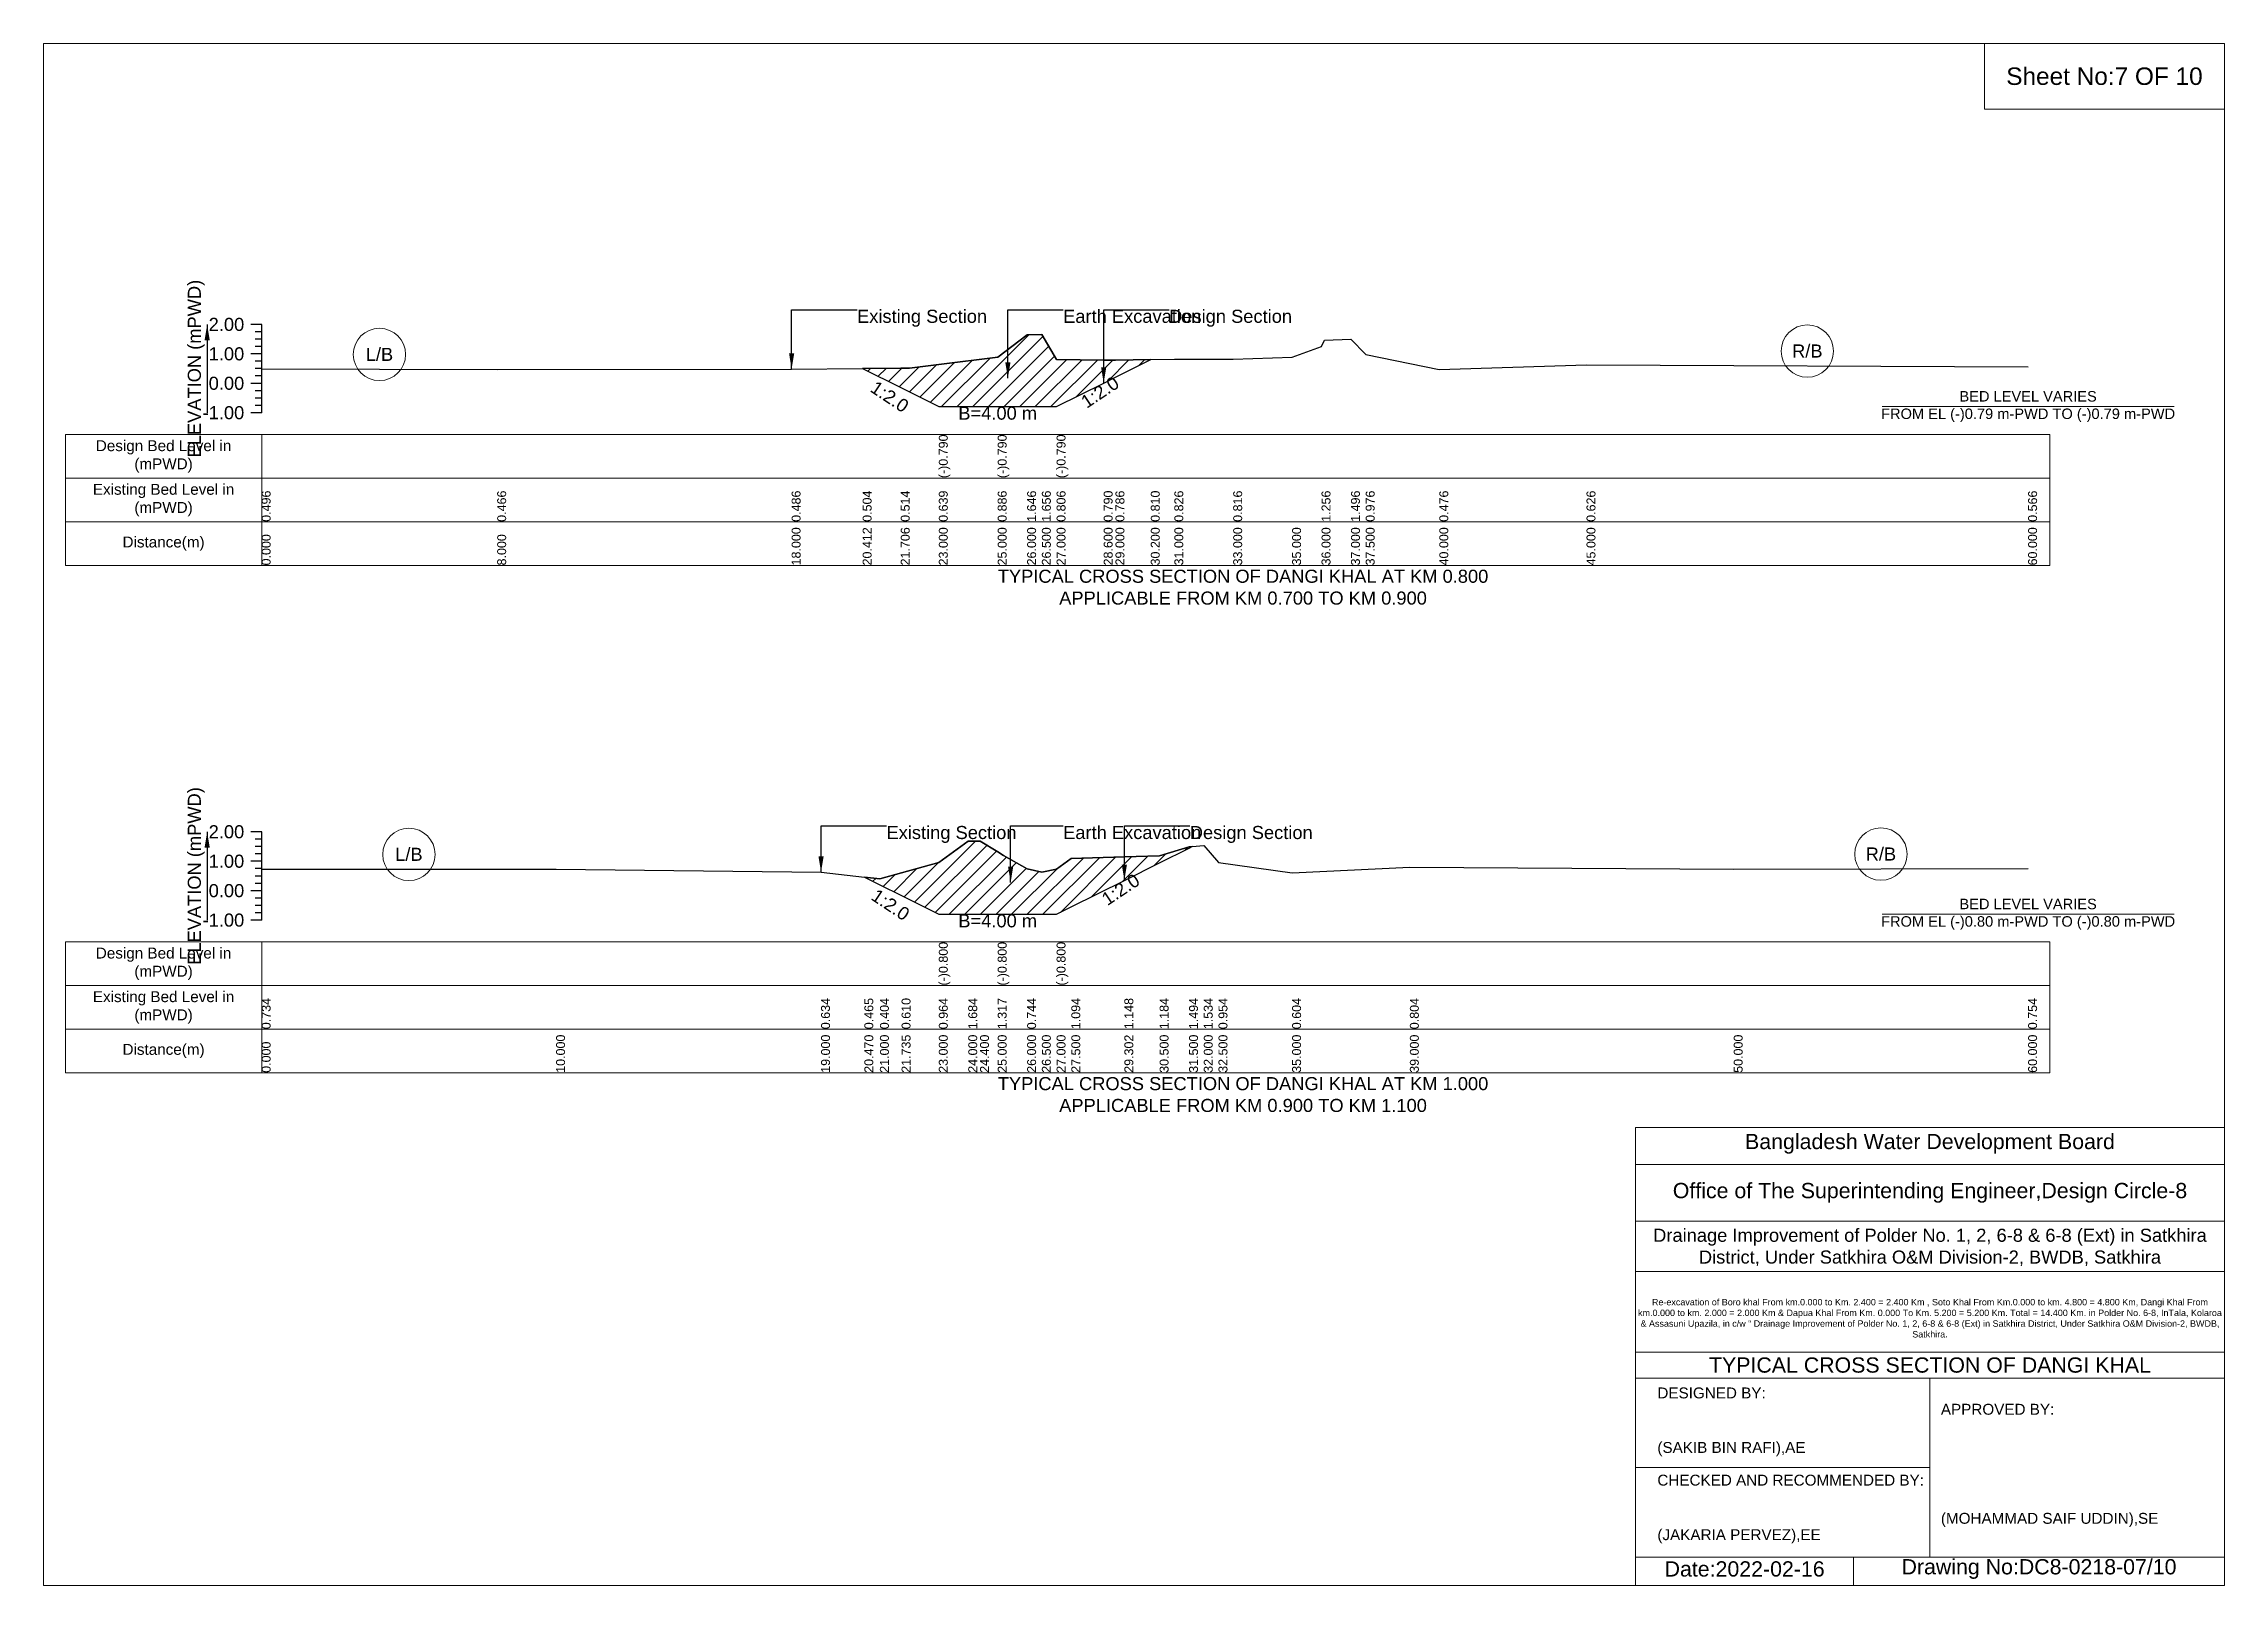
# Model space of a CAD drawing. Header units: inches. Extents: x 91000 to 408000, y -5656 to 0.
# Drawn here: x 290000 to 298000, y -5656 to 0 of the extents above; entities that cross this region are included whole.
import ezdxf

# ---------------------------------------------------------------- set-up
doc = ezdxf.new("R2010")
doc.units = ezdxf.units.IN
doc.header["$LTSCALE"] = 7
doc.header["$MEASUREMENT"] = 0
for name, color, linetype, lineweight in [('Cross section Data Border', 7, 'Continuous', 9), ('Cross Section Labels', 7, 'Continuous', 9), ('Existing_Bed_Level for Xsection', 7, 'Continuous', 25)]:
    doc.layers.add(name, color=color, linetype=linetype, lineweight=lineweight)
doc.styles.get("Standard").update_dxf_attribs({"font": 'arial.ttf'})
doc.dimstyles.get("Standard").update_dxf_attribs({"dimtxt": 45, "dimasz": 58, "dimexe": 0.18, "dimexo": 0.0625, "dimgap": 0.09, "dimtad": 0, "dimtih": 1, "dimtoh": 1, "dimdec": 4, "dimzin": 0, "dimdsep": 46, "dimtxsty": 'Standard', "dimcen": 0.09, "dimadec": 0, "dimazin": 0, "dimtfac": 1, "dimtdec": 4, "dimtofl": 0, "dimtmove": 0, "dimatfit": 3, "dimfxl": 1, "dimtolj": 1, "dimtzin": 0, "dimarcsym": 0})

msp = doc.modelspace()

# ---------------------------------------------------------------- texts
at = {"layer": 'Cross section Data Border', "char_height": 40, "width": 640, "attachment_point": 5}
for s, insert in [('Design Bed Level in (mPWD)', (290440, -1514.328)), ('Existing Bed Level in (mPWD)', (290440, -1674.328)), ('Distance(m)', (290440, -1834.328)), ('Design Bed Level in (mPWD)', (290440, -3375.632)), ('Existing Bed Level in (mPWD)', (290440, -3535.632)), ('Distance(m)', (290440, -3695.632))]:
    msp.add_mtext(s, dxfattribs=dict(at, insert=insert))
at = {"layer": 'Cross Section Labels'}
for s, insert, char_height, attachment_point in [('Sheet No:7 OF 10', (297560, -120), 64, 5), ('Existing Section', (292984, -976.328), 48, 1), ('Earth Excavation', (293740, -976.328), 48, 1), ('Design Section', (294128.8, -976.328), 48, 1), ('L/B', (291232, -1140.38), 48, 5), ('R/B', (296470, -1127.96), 48, 5), ('BED LEVEL VARIES ^JFROM EL (-)0.79 m-PWD TO (-)0.79 m-PWD', (297280, -1331.648), 38.4, 5), ('B=4.00 m', (293500, -1331.648), 48, 2), ('TYPICAL CROSS SECTION OF DANGI KHAL AT KM 0.800^JAPPLICABLE FROM KM 0.700 TO KM 0.900', (294400, -1994.328), 48, 5), ('Existing Section', (293092, -2870.032), 48, 1), ('Earth Excavation', (293740, -2870.032), 48, 1), ('Design Section', (294204.65714, -2870.032), 48, 1), ('L/B', (291340, -2974.36), 48, 5), ('R/B', (296740, -2973.28), 48, 5), ('B=4.00 m', (293500, -3194.032), 48, 2), ('BED LEVEL VARIES ^JFROM EL (-)0.80 m-PWD TO (-)0.80 m-PWD', (297280, -3194.032), 38.4, 5), ('TYPICAL CROSS SECTION OF DANGI KHAL AT KM 1.000^JAPPLICABLE FROM KM 0.900 TO KM 1.100', (294400, -3855.632), 48, 5), ('Bangladesh Water Development Board', (296920, -4036), 56, 5), ('Office of The Superintending Engineer,Design Circle-8', (296920, -4216), 56, 5)]:
    msp.add_mtext(s, dxfattribs=dict(at, insert=insert, char_height=char_height, attachment_point=attachment_point))
at = {"layer": 'Cross Section Labels', "char_height": 48, "attachment_point": 2}
for insert, rotation in [((293117.23842, -1275.26721), 326.309932474), ((293861.8, -1258.748), 33.690067526), ((293120.38701, -3139.22551), 326.309932474), ((293937.65714, -3083.20343), 33.690067526)]:
    msp.add_mtext('1:2.0', dxfattribs=dict(at, insert=insert, rotation=rotation))
at = {"layer": 'Cross Section Labels'}
for s, insert, char_height, width, attachment_point in [('Drainage Improvement of Polder No. 1, 2, 6-8 & 6-8 (Ext) in Satkhira District, Under Satkhira O&M Division-2, BWDB, Satkhira', (296920, -4416), 48, 2240, 5), ('Re-excavation of Boro khal From km.0.000 to Km. 2.400 = 2.400 Km , Soto Khal From Km.0.000 to km. 4.800 = 4.800 Km, Dangi Khal From km.0.000 to km. 2.000 = 2.000 Km & Dapua Khal From Km. 0.000 To Km. 5.200 = 5.200 Km. Total = 14.400 Km. in Polder No. 6-8, InTala, Kolaroa & Assasuni Upazila, in c/w “ Drainage Improvement of Polder No. 1, 2, 6-8 & 6-8 (Ext) in Satkhira District, Under Satkhira O&M Division-2, BWDB, Satkhira.', (296920, -4676), 23.56497918, 2160, 5), ('TYPICAL CROSS SECTION OF DANGI KHAL', (296920, -4848), 56, 2240, 5), ('DESIGNED BY:^J^J^J(SAKIB BIN RAFI),AE', (295920, -5056), 40, 1120, 4), ('APPROVED BY:^J^J^J^J^J^J(MOHAMMAD SAIF UDDIN),SE', (296960, -5216), 40, 1120, 4), ('CHECKED AND RECOMMENDED BY:^J^J^J(JAKARIA PERVEZ),EE', (295920, -5376), 40, 1120, 4), ('Date:2022-02-16', (296240, -5596), 56, 1120, 5), ('Drawing No:DC8-0218-07/10', (297320, -5596), 56, 1760, 5)]:
    msp.add_mtext(s, dxfattribs=dict(at, insert=insert, char_height=char_height, width=width, attachment_point=attachment_point))
at = {"layer": 'Existing_Bed_Level for Xsection', "rotation": 90}
for s, insert, char_height, attachment_point in [('ELEVATION (mPWD)', (290560, -1192.328), 48, 5), ('(-)0.790', (293284, -1594.328), 32.8, 1), ('(-)0.790', (293500, -1594.328), 32.8, 1), ('(-)0.790', (293716, -1594.328), 32.8, 1), ('0.496', (290800, -1754.328), 32.8, 1), ('0.466', (291664, -1754.328), 32.8, 1), ('0.486', (292744, -1754.328), 32.8, 1), ('0.504', (293004.47685, -1754.328), 32.8, 1), ('0.514', (293144.23842, -1754.328), 32.8, 1), ('0.639', (293284, -1754.328), 32.8, 1), ('0.886', (293500, -1754.328), 32.8, 1), ('1.646', (293608, -1754.328), 32.8, 1), ('1.656', (293662, -1754.328), 32.8, 1), ('0.806', (293716, -1754.328), 32.8, 1), ('0.790', (293888.8, -1754.328), 32.8, 1), ('0.786', (293932, -1754.328), 32.8, 1), ('0.810', (294061.6, -1754.328), 32.8, 1), ('0.826', (294148, -1754.328), 32.8, 1), ('0.816', (294364, -1754.328), 32.8, 1), ('1.256', (294688, -1754.328), 32.8, 1), ('1.496', (294796, -1754.328), 32.8, 1), ('0.976', (294850, -1754.328), 32.8, 1), ('0.476', (295120, -1754.328), 32.8, 1), ('0.626', (295660, -1754.328), 32.8, 1), ('0.566', (297280, -1754.328), 32.8, 1), ('0.000', (290800, -1914.328), 32.8, 1), ('8.000', (291664, -1914.328), 32.8, 1), ('18.000', (292744, -1914.328), 32.8, 1), ('20.412', (293004.47685, -1914.328), 32.8, 1), ('21.706', (293144.23842, -1914.328), 32.8, 1), ('23.000', (293284, -1914.328), 32.8, 1), ('25.000', (293500, -1914.328), 32.8, 1), ('26.000', (293608, -1914.328), 32.8, 1), ('26.500', (293662, -1914.328), 32.8, 1), ('27.000', (293716, -1914.328), 32.8, 1), ('28.600', (293888.8, -1914.328), 32.8, 1), ('29.000', (293932, -1914.328), 32.8, 1), ('30.200', (294061.6, -1914.328), 32.8, 1), ('31.000', (294148, -1914.328), 32.8, 1), ('33.000', (294364, -1914.328), 32.8, 1), ('35.000', (294580, -1914.328), 32.8, 1), ('36.000', (294688, -1914.328), 32.8, 1), ('37.000', (294796, -1914.328), 32.8, 1), ('37.500', (294850, -1914.328), 32.8, 1), ('40.000', (295120, -1914.328), 32.8, 1), ('45.000', (295660, -1914.328), 32.8, 1), ('60.000', (297280, -1914.328), 32.8, 1), ('ELEVATION (mPWD)', (290560, -3053.632), 48, 5), ('(-)0.800', (293284, -3455.632), 32.8, 1), ('(-)0.800', (293500, -3455.632), 32.8, 1), ('(-)0.800', (293716, -3455.632), 32.8, 1), ('0.734', (290800, -3615.632), 32.8, 1), ('0.634', (292852, -3615.632), 32.8, 1), ('0.465', (293010.77403, -3615.632), 32.8, 1), ('0.404', (293068, -3615.632), 32.8, 1), ('0.610', (293147.38701, -3615.632), 32.8, 1), ('0.964', (293284, -3615.632), 32.8, 1), ('1.684', (293392, -3615.632), 32.8, 1), ('1.317', (293500, -3615.632), 32.8, 1), ('0.744', (293608, -3615.632), 32.8, 1), ('1.094', (293770, -3615.632), 32.8, 1), ('1.148', (293964.65714, -3615.632), 32.8, 1), ('1.184', (294094, -3615.632), 32.8, 1), ('1.494', (294202, -3615.632), 32.8, 1), ('1.534', (294256, -3615.632), 32.8, 1), ('0.954', (294310, -3615.632), 32.8, 1), ('0.604', (294580, -3615.632), 32.8, 1), ('0.804', (295012, -3615.632), 32.8, 1), ('0.754', (297280, -3615.632), 32.8, 1), ('0.000', (290800, -3775.632), 32.8, 1), ('10.000', (291880, -3775.632), 32.8, 1), ('19.000', (292852, -3775.632), 32.8, 1), ('20.470', (293010.77403, -3775.632), 32.8, 1), ('21.000', (293068, -3775.632), 32.8, 1), ('21.735', (293147.38701, -3775.632), 32.8, 1), ('23.000', (293284, -3775.632), 32.8, 1), ('24.000', (293392, -3775.632), 32.8, 1), ('24.400', (293435.2, -3775.632), 32.8, 1), ('25.000', (293500, -3775.632), 32.8, 1), ('26.000', (293608, -3775.632), 32.8, 1), ('26.500', (293662, -3775.632), 32.8, 1), ('27.000', (293716, -3775.632), 32.8, 1), ('27.500', (293770, -3775.632), 32.8, 1), ('29.302', (293964.65714, -3775.632), 32.8, 1), ('30.500', (294094, -3775.632), 32.8, 1), ('31.500', (294202, -3775.632), 32.8, 1), ('32.000', (294256, -3775.632), 32.8, 1), ('32.500', (294310, -3775.632), 32.8, 1), ('35.000', (294580, -3775.632), 32.8, 1), ('39.000', (295012, -3775.632), 32.8, 1), ('50.000', (296200, -3775.632), 32.8, 1), ('60.000', (297280, -3775.632), 32.8, 1)]:
    msp.add_mtext(s, dxfattribs=dict(at, insert=insert, char_height=char_height, attachment_point=attachment_point))
at = {"layer": 'Existing_Bed_Level for Xsection', "char_height": 48, "attachment_point": 6}
for s, insert in [('2.00', (290736, -1030.328)), ('1.00', (290736, -1138.328)), ('0.00', (290736, -1246.328)), ('-1.00', (290736, -1354.328)), ('2.00', (290736, -2891.632)), ('1.00', (290736, -2999.632)), ('0.00', (290736, -3107.632)), ('-1.00', (290736, -3215.632))]:
    msp.add_mtext(s, dxfattribs=dict(at, insert=insert))

# ---------------------------------------------------------------- hatches: boundary and pattern name
at = {"layer": 'Existing_Bed_Level for Xsection'}
h = msp.add_hatch(dxfattribs=at)
h.set_pattern_fill('ANSI31', color=256, scale=324, style=0)
h.paths.add_polyline_path([(293004.47685, -1191.88642), (293144.23842, -1261.76721), (293176, -1277.648), (293284, -1331.648), (293500, -1331.648), (293608, -1331.648), (293662, -1331.648), (293716, -1331.648), (293888.8, -1245.248), (293932, -1223.648), (294061.6, -1158.848), (293932, -1161.44), (293888.8, -1161.008), (293716, -1159.28), (293662, -1067.48), (293608, -1068.56), (293500, -1150.64), (293284, -1177.28), (293176, -1190.6), (293144.23842, -1190.83821)])
h = msp.add_hatch(dxfattribs=at)
h.set_pattern_fill('ANSI31', color=256, scale=324, style=0)
h.paths.add_polyline_path([(293010.77403, -3057.41901), (293068, -3086.032), (293147.38701, -3125.72551), (293284, -3194.032), (293392, -3194.032), (293435.2, -3194.032), (293500, -3194.032), (293521.6, -3194.032), (293608, -3194.032), (293662, -3194.032), (293716, -3194.032), (293770, -3167.032), (293964.65714, -3069.70343), (294094, -3005.032), (294202, -2951.032), (294213.31429, -2945.37486), (294202, -2946.28), (294094, -2979.76), (293964.65714, -2983.64029), (293770, -2989.48), (293716, -3028.36), (293662, -3039.16), (293608, -3027.28), (293521.6, -2978.68), (293500, -2965.45), (293435.2, -2925.76), (293392, -2925.76), (293284, -3003.52), (293147.38701, -3041.77164), (293068, -3064)])

# ---------------------------------------------------------------- linework, layer by layer
at = {"layer": 'Cross section Data Border'}
for points in [[(290080, -1434.328), (297360, -1434.328), (297360, -1914.328), (290080, -1914.328)], [(290080, -3295.632), (297360, -3295.632), (297360, -3775.632), (290080, -3775.632)]]:
    msp.add_lwpolyline(points, close=True, dxfattribs=at)
for points in [[(290800, -1434.328), (290800, -1914.328)], [(290080, -1594.328), (297360, -1594.328)], [(290080, -1754.328), (297360, -1754.328)], [(290800, -3295.632), (290800, -3775.632)], [(290080, -3455.632), (297360, -3455.632)], [(290080, -3615.632), (297360, -3615.632)]]:
    msp.add_lwpolyline(points, dxfattribs=at)
at = {"layer": 'Cross Section Labels'}
for points in [[(290000, 0), (298000, 0), (298000, -5656), (290000, -5656)], [(297120, 0), (298000, 0), (298000, -240), (297120, -240)]]:
    msp.add_lwpolyline(points, close=True, dxfattribs=at)
for points in [[(296744.19427, -1331.648), (297815.80573, -1331.648)], [(296744.19427, -3194.032), (297815.80573, -3194.032)], [(295840, -5656), (295840, -3976), (298000, -3976)], [(295840, -4112), (298000, -4112)], [(295840, -4320), (298000, -4320)], [(295840, -4504), (298000, -4504)], [(295840, -4800), (298000, -4800)], [(295840, -4896), (298000, -4896)], [(296920, -4896), (296920, -5552)], [(295840, -5224), (296920, -5224)], [(295840, -5552), (298000, -5552)], [(296640, -5552), (296640, -5656)]]:
    msp.add_lwpolyline(points, dxfattribs=at)
for centre in [(296470, -1127.96), (291232, -1140.38), (291340, -2974.36), (296740, -2973.28)]:
    msp.add_circle(centre, 96, dxfattribs=at)
at = {"layer": 'Existing_Bed_Level for Xsection'}
for points in [[(290800, -1030.328), (290760, -1030.328)], [(290800, -1354.328), (290800, -1246.328), (290800, -1138.328), (290800, -1030.328)], [(290800, -1057.328), (290776, -1057.328)], [(290800, -1084.328), (290776, -1084.328)], [(290800, -1111.328), (290776, -1111.328)], [(290800, -1192.76), (291664, -1196), (292744, -1193.84), (293004.47685, -1191.88642), (293144.23842, -1190.83821), (293176, -1190.6), (293284, -1177.28), (293284, -1177.28), (293500, -1150.64), (293500, -1150.64), (293608, -1068.56), (293662, -1067.48), (293716, -1159.28), (293716, -1159.28), (293888.8, -1161.008), (293932, -1161.44), (294061.6, -1158.848), (294148, -1157.12), (294364, -1158.2), (294580, -1150.64), (294688, -1110.68), (294698.8, -1088), (294796, -1084.76), (294850, -1140.92), (295120, -1194.92), (295660, -1178.72), (297280, -1185.2)], [(290800, -1138.328), (290760, -1138.328)], [(290800, -1165.328), (290776, -1165.328)], [(290800, -1192.328), (290776, -1192.328)], [(290800, -1246.328), (290760, -1246.328)], [(290800, -1219.328), (290776, -1219.328)], [(290800, -1273.328), (290776, -1273.328)], [(290800, -1354.328), (290760, -1354.328)], [(290800, -1300.328), (290776, -1300.328)], [(290800, -1327.328), (290776, -1327.328)], [(290800, -2891.632), (290760, -2891.632)], [(290800, -2918.632), (290776, -2918.632)], [(290800, -2945.632), (290776, -2945.632)], [(290800, -3215.632), (290800, -3107.632), (290800, -2999.632), (290800, -2891.632)], [(290800, -3028.36), (291880, -3028.36), (292852, -3039.16), (293010.77403, -3057.41901), (293068, -3064), (293147.38701, -3041.77164), (293284, -3003.52), (293284, -3003.52), (293392, -2925.76), (293435.2, -2925.76), (293500, -2965.45), (293500, -2965.45), (293521.6, -2978.68), (293608, -3027.28), (293662, -3039.16), (293716, -3028.36), (293716, -3028.36), (293770, -2989.48), (293964.65714, -2983.64029), (294094, -2979.76), (294202, -2946.28), (294213.31429, -2945.37486), (294256, -2941.96), (294310, -3004.6), (294580, -3042.4), (295012, -3020.8), (296200, -3028.36), (297280, -3026.2)], [(290800, -2999.632), (290760, -2999.632)], [(290800, -2972.632), (290776, -2972.632)], [(290800, -3026.632), (290776, -3026.632)], [(290800, -3107.632), (290760, -3107.632)], [(290800, -3053.632), (290776, -3053.632)], [(290800, -3080.632), (290776, -3080.632)], [(290800, -3134.632), (290776, -3134.632)], [(290800, -3161.632), (290776, -3161.632)], [(290800, -3188.632), (290776, -3188.632)], [(290800, -3215.632), (290760, -3215.632)]]:
    msp.add_lwpolyline(points, dxfattribs=at)
for points in [[(293004.47685, -1191.88642), (293144.23842, -1261.76721), (293176, -1277.648), (293284, -1331.648), (293284, -1331.648), (293500, -1331.648), (293500, -1331.648), (293608, -1331.648), (293662, -1331.648), (293716, -1331.648), (293716, -1331.648), (293888.8, -1245.248), (293932, -1223.648), (294061.6, -1158.848), (293932, -1161.44), (293888.8, -1161.008), (293716, -1159.28), (293716, -1159.28), (293662, -1067.48), (293608, -1068.56), (293500, -1150.64), (293500, -1150.64), (293284, -1177.28), (293284, -1177.28), (293176, -1190.6), (293144.23842, -1190.83821)], [(293010.77403, -3057.41901), (293010.77403, -3057.41901), (293068, -3086.032), (293147.38701, -3125.72551), (293284, -3194.032), (293284, -3194.032), (293392, -3194.032), (293435.2, -3194.032), (293500, -3194.032), (293500, -3194.032), (293521.6, -3194.032), (293608, -3194.032), (293662, -3194.032), (293716, -3194.032), (293716, -3194.032), (293770, -3167.032), (293964.65714, -3069.70343), (294094, -3005.032), (294202, -2951.032), (294213.31429, -2945.37486), (294202, -2946.28), (294094, -2979.76), (293964.65714, -2983.64029), (293770, -2989.48), (293716, -3028.36), (293716, -3028.36), (293662, -3039.16), (293608, -3027.28), (293521.6, -2978.68), (293500, -2965.45), (293500, -2965.45), (293435.2, -2925.76), (293392, -2925.76), (293284, -3003.52), (293284, -3003.52), (293147.38701, -3041.77164), (293068, -3064), (293010.77403, -3057.41901)]]:
    msp.add_lwpolyline(points, close=True, dxfattribs=at)

msp.set_redraw_order([(e.dxf.handle, doc.entitydb.next_handle()) for e in msp.query("TEXT MTEXT ATTDEF DIMENSION ARC_DIMENSION")])  # texts and dimensions are drawn at this point

# ---------------------------------------------------------------- leaders
at = {"layer": 'Cross Section Labels', "annotation_type": 0, "has_hookline": 1, "hookline_direction": 0}
for points, text_width in [([(292744, -1193.84), (292744, -976.328), (292983.91, -976.328)], 467.16508), ([(293537.39764, -1227.06905), (293537.39764, -976.328), (293739.91, -976.328)], 496.99318), ([(293888.8, -1245.248), (293888.8, -976.328), (294128.71, -976.328)], 441.23329), ([(292852, -3039.16), (292852, -2870.032), (293091.91, -2870.032)], 467.16508), ([(293547.48137, -3076.98216), (293547.48137, -2870.032), (293739.91, -2870.032)], 496.99318), ([(293964.65714, -3069.70343), (293964.65714, -2870.032), (294204.56714, -2870.032)], 441.23329)]:
    msp.add_leader(points, dimstyle='Standard', override={"dimasz": 57.6}, dxfattribs=dict(at, text_width=text_width))
at = {"layer": 'Existing_Bed_Level for Xsection'}
for points in [[(290600, -1030.328), (290600, -1354.328)], [(290600, -2891.632), (290600, -3215.632)]]:
    msp.add_leader(points, dimstyle='Standard', override={"dimasz": 57.6}, dxfattribs=at)

doc.saveas('drawing.dxf')
